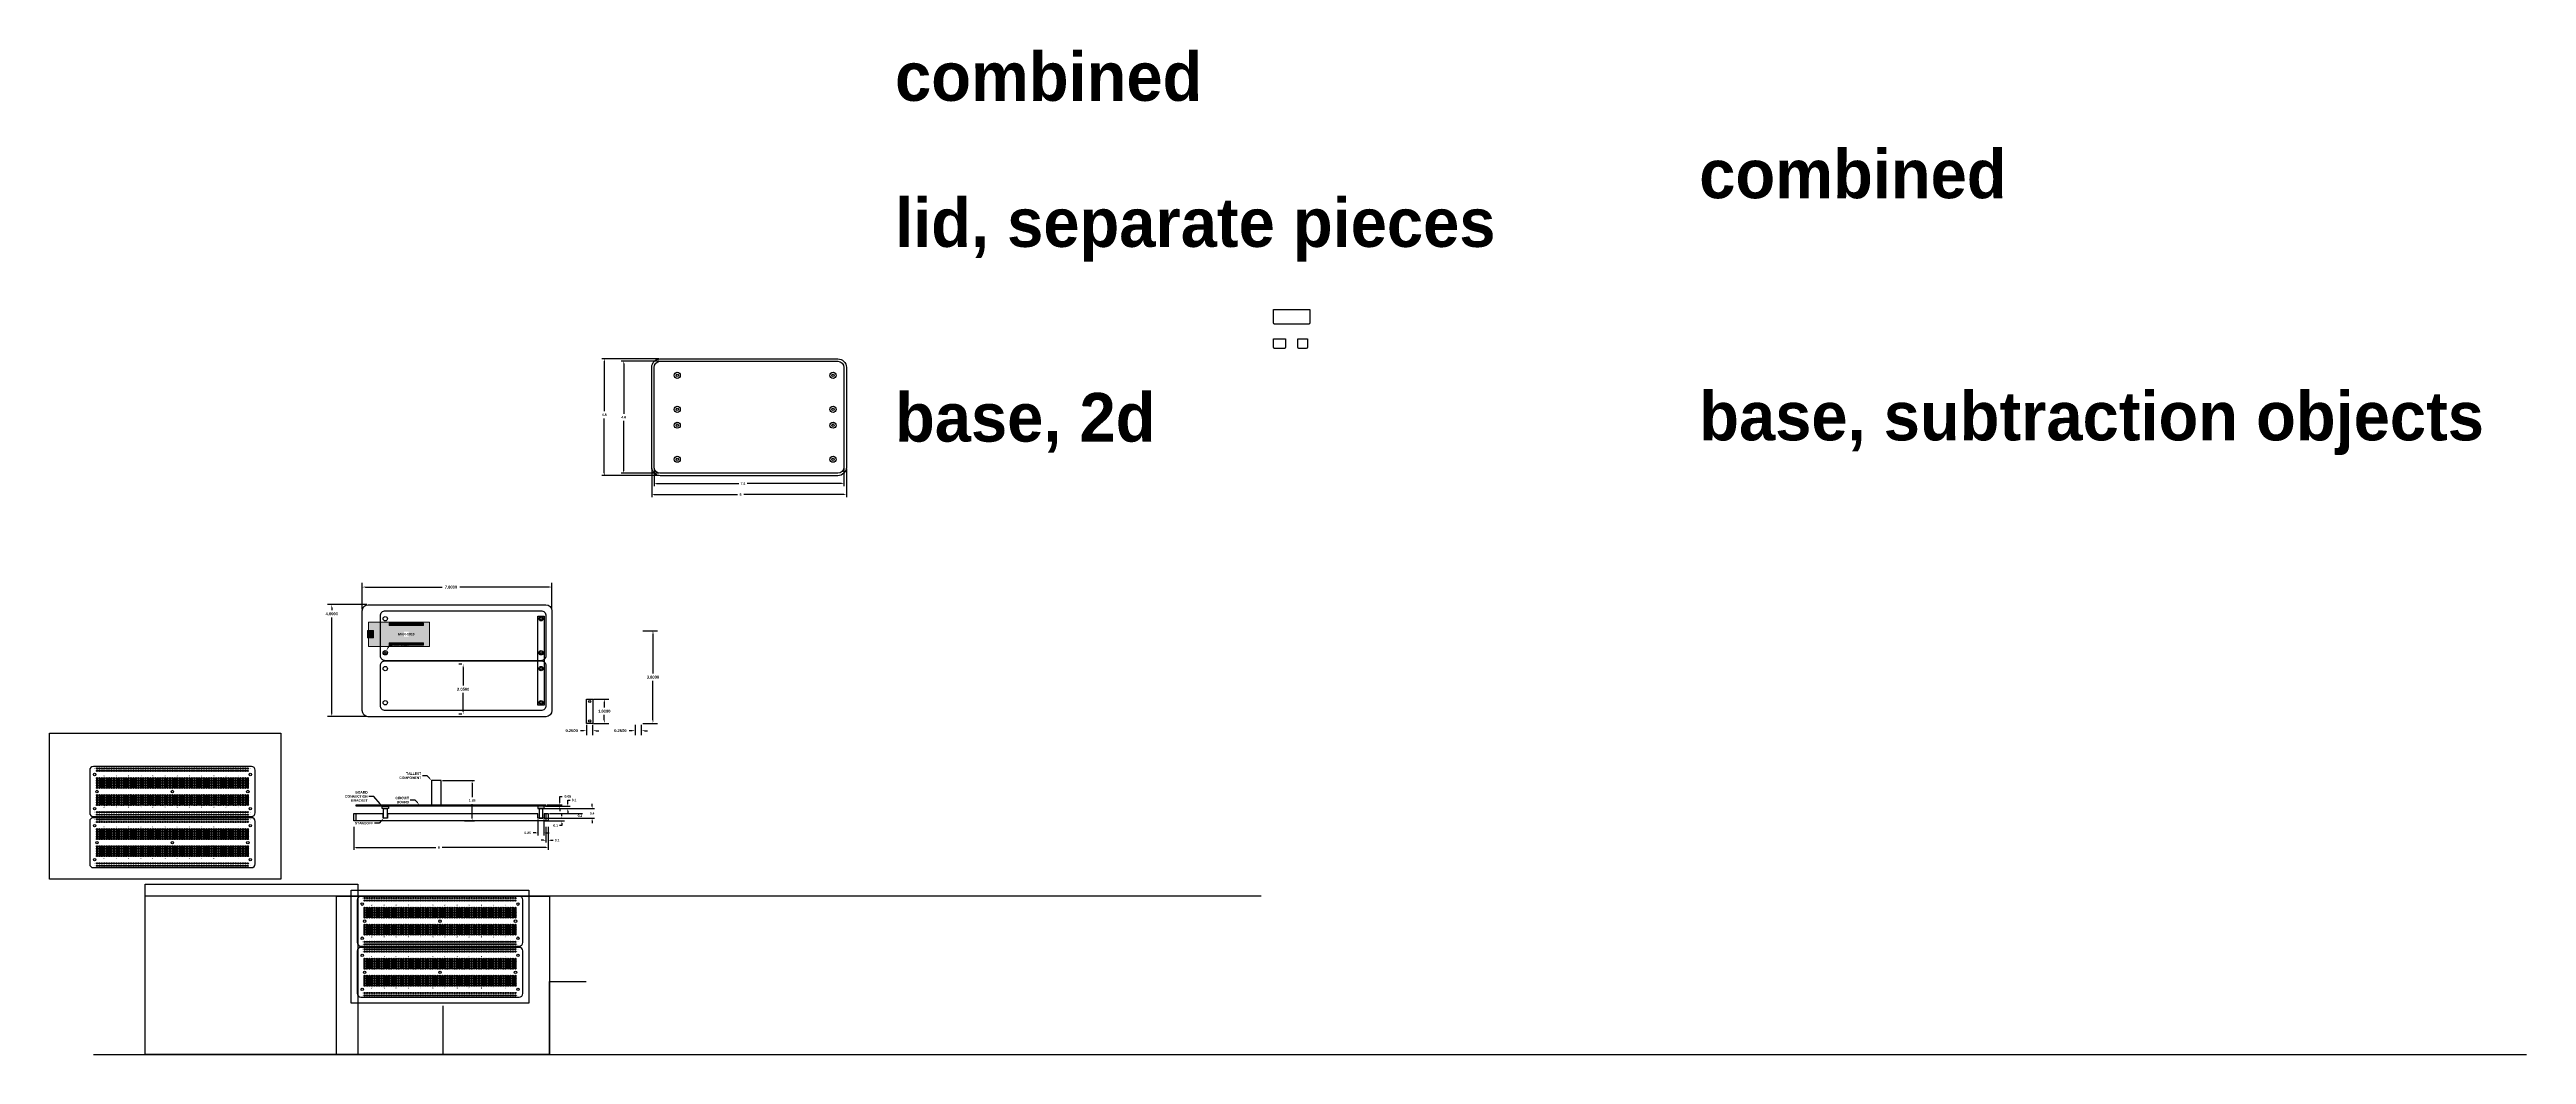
# Model space of a CAD drawing. Header units: inches. Extents: x -2 to 100, y 0 to 41.
import ezdxf
from ezdxf import colors
from ezdxf.entities.mleader import LeaderData, LeaderLine
from ezdxf.enums import TextEntityAlignment as Align
from ezdxf.math import Vec2, Vec3

# ---------------------------------------------------------------- set-up
doc = ezdxf.new("R2010")
doc.units = ezdxf.units.IN
doc.header["$MEASUREMENT"] = 0
for name, color, linetype in [('E-12V', 241, 'Continuous'), ('E-3.3V', 242, 'Continuous'), ('E-ANNO-COMP', 7, 'Continuous'), ('E-BRBD', 253, 'Continuous'), ('E-MOD0', 153, 'Continuous'), ('E-MOD1', 8, 'Continuous'), ('E-SCLK', 92, 'Continuous'), ('E-SDTA', 52, 'Continuous'), ('E-TRML-GNRL', 8, 'Continuous'), ('G-ANNO-DIMS', 1, 'Continuous'), ('G-ANNO-TEXT', 7, 'Continuous'), ('M-ENCL', 171, 'Continuous')]:
    doc.layers.add(name, color=color, linetype=linetype)
doc.layers.add('E-GRND', color=7, linetype='Continuous', true_color=0x404040)
doc.layers.add('E-OUTL', color=7, linetype='Continuous', lineweight=15)
doc.layers.add('G-VPRT', color=7, linetype='Continuous', plot=False)
doc.styles.add('PIN-ANNO', font='cityb___.ttf', dxfattribs={"width": 0.5, "height": 0.05})
doc.styles.add('RJR', font='cityb___.ttf', dxfattribs={"height": 0.1})
doc.styles.add('TEXT 0.12', font='cityb___.ttf', dxfattribs={"height": 0.12})
doc.dimstyles.new('DIMENSION', dxfattribs={"dimtxt": 0.12, "dimasz": 0.125, "dimexe": 0.18, "dimexo": 0.0625, "dimgap": 0.09, "dimtad": 0, "dimtih": 1, "dimtoh": 1, "dimdec": 4, "dimzin": 0, "dimdsep": 46, "dimtxsty": 'TEXT 0.12', "dimcen": 0.09, "dimadec": 0, "dimazin": 0, "dimtfac": 1, "dimtdec": 4, "dimtofl": 0, "dimtmove": 0, "dimatfit": 3, "dimfxl": 1, "dimtolj": 1, "dimtzin": 0, "dimarcsym": 0})
doc.dimstyles.new('flux-dims', dxfattribs={"dimtxt": 0.1, "dimasz": 0.1, "dimexe": 0.1, "dimexo": 0.05, "dimgap": 0.09, "dimtad": 0, "dimtih": 1, "dimtoh": 1, "dimdsep": 46, "dimtxsty": 'RJR', "dimcen": 0.05, "dimadec": 0, "dimazin": 0, "dimtfac": 1, "dimtofl": 0, "dimtmove": 0, "dimatfit": 3, "dimfxl": 1, "dimtolj": 1, "dimtzin": 0, "dimarcsym": 0})

# ---------------------------------------------------------------- blocks, each defined once
blk = doc.blocks.new('breadboard-bus')
h = blk.add_hatch()
h.set_pattern_fill('ANSI31', color=0)
h.set_pattern_definition([(45, (-79, -14.2), (-0.08838835, 0.08838835), [])])
h.paths.add_polyline_path([(0.075, 0.45, 1), (0.025, 0.45, 1)])
h = blk.add_hatch(color=0)
h.dxf.hatch_style = 1
h.paths.add_polyline_path([(0.075, 0.45, 1), (0.025, 0.45, 1)])
h = blk.add_hatch()
h.set_pattern_fill('ANSI31', color=0)
h.set_pattern_definition([(45, (-79, -14.3), (-0.08838835, 0.08838835), [])])
h.paths.add_polyline_path([(0.075, 0.35, 1), (0.025, 0.35, 1)])
h = blk.add_hatch(color=0)
h.dxf.hatch_style = 1
h.paths.add_polyline_path([(0.075, 0.35, 1), (0.025, 0.35, 1)])
h = blk.add_hatch()
h.set_pattern_fill('ANSI31', color=0)
h.set_pattern_definition([(45, (-79, -14.4), (-0.08838835, 0.08838835), [])])
h.paths.add_polyline_path([(0.075, 0.25, 1), (0.025, 0.25, 1)])
h = blk.add_hatch(color=0)
h.dxf.hatch_style = 1
h.paths.add_polyline_path([(0.075, 0.25, 1), (0.025, 0.25, 1)])
h = blk.add_hatch()
h.set_pattern_fill('ANSI31', color=0)
h.set_pattern_definition([(45, (-79, -14.5), (-0.08838835, 0.08838835), [])])
h.paths.add_polyline_path([(0.075, 0.15, 1), (0.025, 0.15, 1)])
h = blk.add_hatch(color=0)
h.dxf.hatch_style = 1
h.paths.add_polyline_path([(0.075, 0.15, 1), (0.025, 0.15, 1)])
h = blk.add_hatch(color=0)
h.dxf.hatch_style = 1
h.paths.add_polyline_path([(0.075, 0.05, 1), (0.025, 0.05, 1)])
h = blk.add_hatch(color=0)
h.dxf.hatch_style = 1
h.paths.add_polyline_path([(0.0375, 0.05), (0.0625, 0.05), (0.0625, 0.45), (0.0375, 0.45)])
at = {"color": 0}
blk.add_lwpolyline([(0.0375, 0.45), (0.0625, 0.45), (0.0625, 0.05), (0.0375, 0.05)], close=True, dxfattribs=at)
for centre in [(0.05, 0.45), (0.05, 0.35), (0.05, 0.25), (0.05, 0.15), (0.05, 0.05)]:
    blk.add_circle(centre, 0.025, dxfattribs=at)
blk = doc.blocks.new('breadboard-pwr-bus')
h = blk.add_hatch()
h.set_pattern_fill('ANSI31', color=0)
h.set_pattern_definition([(45, (-79.1, -14.5), (-0.08838835, 0.08838835), [])])
h.paths.add_polyline_path([(0.075, 0.05, 1), (0.025, 0.05, 1)])
h = blk.add_hatch(color=0)
h.dxf.hatch_style = 1
h.paths.add_polyline_path([(0.075, 0.05, 1), (0.025, 0.05, 1)])
h = blk.add_hatch(color=0)
h.dxf.hatch_style = 1
h.paths.add_polyline_path([(6.25, 0.038), (6.25, 0.062), (0.05, 0.062), (0.05, 0.038)])
h = blk.add_hatch()
h.set_pattern_fill('ANSI31', color=0)
h.set_pattern_definition([(45, (-79.1, -14.4), (-0.08838835, 0.08838835), [])])
h.paths.add_polyline_path([(0.175, 0.05, 1), (0.125, 0.05, 1)])
h = blk.add_hatch(color=0)
h.dxf.hatch_style = 1
h.paths.add_polyline_path([(0.175, 0.05, 1), (0.125, 0.05, 1)])
h = blk.add_hatch()
h.set_pattern_fill('ANSI31', color=0)
h.set_pattern_definition([(45, (-79.1, -14.3), (-0.08838835, 0.08838835), [])])
h.paths.add_polyline_path([(0.275, 0.05, 1), (0.225, 0.05, 1)])
h = blk.add_hatch(color=0)
h.dxf.hatch_style = 1
h.paths.add_polyline_path([(0.275, 0.05, 1), (0.225, 0.05, 1)])
h = blk.add_hatch()
h.set_pattern_fill('ANSI31', color=0)
h.set_pattern_definition([(45, (-79.1, -14.2), (-0.08838835, 0.08838835), [])])
h.paths.add_polyline_path([(0.375, 0.05, 1), (0.325, 0.05, 1)])
h = blk.add_hatch(color=0)
h.dxf.hatch_style = 1
h.paths.add_polyline_path([(0.375, 0.05, 1), (0.325, 0.05, 1)])
h = blk.add_hatch(color=0)
h.dxf.hatch_style = 1
h.paths.add_polyline_path([(0.475, 0.05, 1), (0.425, 0.05, 1)])
h = blk.add_hatch(color=0)
h.dxf.hatch_style = 1
h.paths.add_polyline_path([(0.575, 0.05, 1), (0.525, 0.05, 1)])
h = blk.add_hatch(color=0)
h.dxf.hatch_style = 1
h.paths.add_polyline_path([(0.675, 0.05, 1), (0.625, 0.05, 1)])
h = blk.add_hatch(color=0)
h.dxf.hatch_style = 1
h.paths.add_polyline_path([(0.775, 0.05, 1), (0.725, 0.05, 1)])
h = blk.add_hatch()
h.set_pattern_fill('ANSI31', color=0)
h.set_pattern_definition([(45, (-78.6, -14.2), (-0.08838835, 0.08838835), [])])
h.paths.add_polyline_path([(0.875, 0.05, 1), (0.825, 0.05, 1)])
h = blk.add_hatch(color=0)
h.dxf.hatch_style = 1
h.paths.add_polyline_path([(0.875, 0.05, 1), (0.825, 0.05, 1)])
h = blk.add_hatch(color=0)
h.dxf.hatch_style = 1
h.paths.add_polyline_path([(0.975, 0.05, 1), (0.925, 0.05, 1)])
h = blk.add_hatch(color=0)
h.dxf.hatch_style = 1
h.paths.add_polyline_path([(1.075, 0.05, 1), (1.025, 0.05, 1)])
h = blk.add_hatch(color=0)
h.dxf.hatch_style = 1
h.paths.add_polyline_path([(1.175, 0.05, 1), (1.125, 0.05, 1)])
h = blk.add_hatch(color=0)
h.dxf.hatch_style = 1
h.paths.add_polyline_path([(1.275, 0.05, 1), (1.225, 0.05, 1)])
h = blk.add_hatch()
h.set_pattern_fill('ANSI31', color=0)
h.set_pattern_definition([(45, (-78.1, -14.2), (-0.08838835, 0.08838835), [])])
h.paths.add_polyline_path([(1.375, 0.05, 1), (1.325, 0.05, 1)])
h = blk.add_hatch(color=0)
h.dxf.hatch_style = 1
h.paths.add_polyline_path([(1.375, 0.05, 1), (1.325, 0.05, 1)])
h = blk.add_hatch(color=0)
h.dxf.hatch_style = 1
h.paths.add_polyline_path([(1.475, 0.05, 1), (1.425, 0.05, 1)])
h = blk.add_hatch(color=0)
h.dxf.hatch_style = 1
h.paths.add_polyline_path([(1.575, 0.05, 1), (1.525, 0.05, 1)])
h = blk.add_hatch(color=0)
h.dxf.hatch_style = 1
h.paths.add_polyline_path([(1.675, 0.05, 1), (1.625, 0.05, 1)])
h = blk.add_hatch(color=0)
h.dxf.hatch_style = 1
h.paths.add_polyline_path([(1.775, 0.05, 1), (1.725, 0.05, 1)])
h = blk.add_hatch()
h.set_pattern_fill('ANSI31', color=0)
h.set_pattern_definition([(45, (-77.6, -14.2), (-0.08838835, 0.08838835), [])])
h.paths.add_polyline_path([(1.875, 0.05, 1), (1.825, 0.05, 1)])
h = blk.add_hatch(color=0)
h.dxf.hatch_style = 1
h.paths.add_polyline_path([(1.875, 0.05, 1), (1.825, 0.05, 1)])
h = blk.add_hatch(color=0)
h.dxf.hatch_style = 1
h.paths.add_polyline_path([(1.975, 0.05, 1), (1.925, 0.05, 1)])
h = blk.add_hatch(color=0)
h.dxf.hatch_style = 1
h.paths.add_polyline_path([(2.075, 0.05, 1), (2.025, 0.05, 1)])
h = blk.add_hatch(color=0)
h.dxf.hatch_style = 1
h.paths.add_polyline_path([(2.175, 0.05, 1), (2.125, 0.05, 1)])
h = blk.add_hatch(color=0)
h.dxf.hatch_style = 1
h.paths.add_polyline_path([(2.275, 0.05, 1), (2.225, 0.05, 1)])
h = blk.add_hatch()
h.set_pattern_fill('ANSI31', color=0)
h.set_pattern_definition([(45, (-77.1, -14.2), (-0.08838835, 0.08838835), [])])
h.paths.add_polyline_path([(2.375, 0.05, 1), (2.325, 0.05, 1)])
h = blk.add_hatch(color=0)
h.dxf.hatch_style = 1
h.paths.add_polyline_path([(2.375, 0.05, 1), (2.325, 0.05, 1)])
h = blk.add_hatch(color=0)
h.dxf.hatch_style = 1
h.paths.add_polyline_path([(2.475, 0.05, 1), (2.425, 0.05, 1)])
h = blk.add_hatch(color=0)
h.dxf.hatch_style = 1
h.paths.add_polyline_path([(2.575, 0.05, 1), (2.525, 0.05, 1)])
h = blk.add_hatch(color=0)
h.dxf.hatch_style = 1
h.paths.add_polyline_path([(2.675, 0.05, 1), (2.625, 0.05, 1)])
h = blk.add_hatch(color=0)
h.dxf.hatch_style = 1
h.paths.add_polyline_path([(2.775, 0.05, 1), (2.725, 0.05, 1)])
h = blk.add_hatch()
h.set_pattern_fill('ANSI31', color=0)
h.set_pattern_definition([(45, (-76.6, -14.2), (-0.08838835, 0.08838835), [])])
h.paths.add_polyline_path([(2.875, 0.05, 1), (2.825, 0.05, 1)])
h = blk.add_hatch(color=0)
h.dxf.hatch_style = 1
h.paths.add_polyline_path([(2.875, 0.05, 1), (2.825, 0.05, 1)])
h = blk.add_hatch(color=0)
h.dxf.hatch_style = 1
h.paths.add_polyline_path([(2.975, 0.05, 1), (2.925, 0.05, 1)])
h = blk.add_hatch(color=0)
h.dxf.hatch_style = 1
h.paths.add_polyline_path([(3.075, 0.05, 1), (3.025, 0.05, 1)])
h = blk.add_hatch(color=0)
h.dxf.hatch_style = 1
h.paths.add_polyline_path([(3.175, 0.05, 1), (3.125, 0.05, 1)])
h = blk.add_hatch(color=0)
h.dxf.hatch_style = 1
h.paths.add_polyline_path([(3.275, 0.05, 1), (3.225, 0.05, 1)])
h = blk.add_hatch()
h.set_pattern_fill('ANSI31', color=0)
h.set_pattern_definition([(45, (-76.1, -14.2), (-0.08838835, 0.08838835), [])])
h.paths.add_polyline_path([(3.375, 0.05, 1), (3.325, 0.05, 1)])
h = blk.add_hatch(color=0)
h.dxf.hatch_style = 1
h.paths.add_polyline_path([(3.375, 0.05, 1), (3.325, 0.05, 1)])
h = blk.add_hatch(color=0)
h.dxf.hatch_style = 1
h.paths.add_polyline_path([(3.475, 0.05, 1), (3.425, 0.05, 1)])
h = blk.add_hatch(color=0)
h.dxf.hatch_style = 1
h.paths.add_polyline_path([(3.575, 0.05, 1), (3.525, 0.05, 1)])
h = blk.add_hatch(color=0)
h.dxf.hatch_style = 1
h.paths.add_polyline_path([(3.675, 0.05, 1), (3.625, 0.05, 1)])
h = blk.add_hatch(color=0)
h.dxf.hatch_style = 1
h.paths.add_polyline_path([(3.775, 0.05, 1), (3.725, 0.05, 1)])
h = blk.add_hatch()
h.set_pattern_fill('ANSI31', color=0)
h.set_pattern_definition([(45, (-75.6, -14.2), (-0.08838835, 0.08838835), [])])
h.paths.add_polyline_path([(3.875, 0.05, 1), (3.825, 0.05, 1)])
h = blk.add_hatch(color=0)
h.dxf.hatch_style = 1
h.paths.add_polyline_path([(3.875, 0.05, 1), (3.825, 0.05, 1)])
h = blk.add_hatch(color=0)
h.dxf.hatch_style = 1
h.paths.add_polyline_path([(3.975, 0.05, 1), (3.925, 0.05, 1)])
h = blk.add_hatch(color=0)
h.dxf.hatch_style = 1
h.paths.add_polyline_path([(4.075, 0.05, 1), (4.025, 0.05, 1)])
h = blk.add_hatch(color=0)
h.dxf.hatch_style = 1
h.paths.add_polyline_path([(4.175, 0.05, 1), (4.125, 0.05, 1)])
h = blk.add_hatch(color=0)
h.dxf.hatch_style = 1
h.paths.add_polyline_path([(4.275, 0.05, 1), (4.225, 0.05, 1)])
h = blk.add_hatch()
h.set_pattern_fill('ANSI31', color=0)
h.set_pattern_definition([(45, (-75.1, -14.2), (-0.08838835, 0.08838835), [])])
h.paths.add_polyline_path([(4.375, 0.05, 1), (4.325, 0.05, 1)])
h = blk.add_hatch(color=0)
h.dxf.hatch_style = 1
h.paths.add_polyline_path([(4.375, 0.05, 1), (4.325, 0.05, 1)])
h = blk.add_hatch(color=0)
h.dxf.hatch_style = 1
h.paths.add_polyline_path([(4.475, 0.05, 1), (4.425, 0.05, 1)])
h = blk.add_hatch(color=0)
h.dxf.hatch_style = 1
h.paths.add_polyline_path([(4.575, 0.05, 1), (4.525, 0.05, 1)])
h = blk.add_hatch(color=0)
h.dxf.hatch_style = 1
h.paths.add_polyline_path([(4.675, 0.05, 1), (4.625, 0.05, 1)])
h = blk.add_hatch(color=0)
h.dxf.hatch_style = 1
h.paths.add_polyline_path([(4.775, 0.05, 1), (4.725, 0.05, 1)])
h = blk.add_hatch()
h.set_pattern_fill('ANSI31', color=0)
h.set_pattern_definition([(45, (-74.6, -14.2), (-0.08838835, 0.08838835), [])])
h.paths.add_polyline_path([(4.875, 0.05, 1), (4.825, 0.05, 1)])
h = blk.add_hatch(color=0)
h.dxf.hatch_style = 1
h.paths.add_polyline_path([(4.875, 0.05, 1), (4.825, 0.05, 1)])
h = blk.add_hatch(color=0)
h.dxf.hatch_style = 1
h.paths.add_polyline_path([(4.975, 0.05, 1), (4.925, 0.05, 1)])
h = blk.add_hatch(color=0)
h.dxf.hatch_style = 1
h.paths.add_polyline_path([(5.075, 0.05, 1), (5.025, 0.05, 1)])
h = blk.add_hatch(color=0)
h.dxf.hatch_style = 1
h.paths.add_polyline_path([(5.175, 0.05, 1), (5.125, 0.05, 1)])
h = blk.add_hatch(color=0)
h.dxf.hatch_style = 1
h.paths.add_polyline_path([(5.275, 0.05, 1), (5.225, 0.05, 1)])
h = blk.add_hatch()
h.set_pattern_fill('ANSI31', color=0)
h.set_pattern_definition([(45, (-74.1, -14.2), (-0.08838835, 0.08838835), [])])
h.paths.add_polyline_path([(5.375, 0.05, 1), (5.325, 0.05, 1)])
h = blk.add_hatch(color=0)
h.dxf.hatch_style = 1
h.paths.add_polyline_path([(5.375, 0.05, 1), (5.325, 0.05, 1)])
h = blk.add_hatch(color=0)
h.dxf.hatch_style = 1
h.paths.add_polyline_path([(5.475, 0.05, 1), (5.425, 0.05, 1)])
h = blk.add_hatch(color=0)
h.dxf.hatch_style = 1
h.paths.add_polyline_path([(5.575, 0.05, 1), (5.525, 0.05, 1)])
h = blk.add_hatch(color=0)
h.dxf.hatch_style = 1
h.paths.add_polyline_path([(5.675, 0.05, 1), (5.625, 0.05, 1)])
h = blk.add_hatch(color=0)
h.dxf.hatch_style = 1
h.paths.add_polyline_path([(5.775, 0.05, 1), (5.725, 0.05, 1)])
h = blk.add_hatch()
h.set_pattern_fill('ANSI31', color=0)
h.set_pattern_definition([(45, (-73.6, -14.2), (-0.08838835, 0.08838835), [])])
h.paths.add_polyline_path([(5.875, 0.05, 1), (5.825, 0.05, 1)])
h = blk.add_hatch(color=0)
h.dxf.hatch_style = 1
h.paths.add_polyline_path([(5.875, 0.05, 1), (5.825, 0.05, 1)])
h = blk.add_hatch(color=0)
h.dxf.hatch_style = 1
h.paths.add_polyline_path([(5.975, 0.05, 1), (5.925, 0.05, 1)])
h = blk.add_hatch(color=0)
h.dxf.hatch_style = 1
h.paths.add_polyline_path([(6.075, 0.05, 1), (6.025, 0.05, 1)])
h = blk.add_hatch(color=0)
h.dxf.hatch_style = 1
h.paths.add_polyline_path([(6.175, 0.05, 1), (6.125, 0.05, 1)])
h = blk.add_hatch(color=0)
h.dxf.hatch_style = 1
h.paths.add_polyline_path([(6.275, 0.05, 1), (6.225, 0.05, 1)])
at = {"color": 0}
blk.add_lwpolyline([(6.25, 0.062), (6.25, 0.038), (0.05, 0.038), (0.05, 0.062)], close=True, dxfattribs=at)
for centre in [(0.05, 0.05), (0.15, 0.05), (0.25, 0.05), (0.35, 0.05), (0.45, 0.05), (0.55, 0.05), (0.65, 0.05), (0.75, 0.05), (0.85, 0.05), (0.95, 0.05), (1.05, 0.05), (1.15, 0.05), (1.25, 0.05), (1.35, 0.05), (1.45, 0.05), (1.55, 0.05), (1.65, 0.05), (1.75, 0.05), (1.85, 0.05), (1.95, 0.05), (2.05, 0.05), (2.15, 0.05), (2.25, 0.05), (2.35, 0.05), (2.45, 0.05), (2.55, 0.05), (2.65, 0.05), (2.75, 0.05), (2.85, 0.05), (2.95, 0.05), (3.05, 0.05), (3.15, 0.05), (3.25, 0.05), (3.35, 0.05), (3.45, 0.05), (3.55, 0.05), (3.65, 0.05), (3.75, 0.05), (3.85, 0.05), (3.95, 0.05), (4.05, 0.05), (4.15, 0.05), (4.25, 0.05), (4.35, 0.05), (4.45, 0.05), (4.55, 0.05), (4.65, 0.05), (4.75, 0.05), (4.85, 0.05), (4.95, 0.05), (5.05, 0.05), (5.15, 0.05), (5.25, 0.05), (5.35, 0.05), (5.45, 0.05), (5.55, 0.05), (5.65, 0.05), (5.75, 0.05), (5.85, 0.05), (5.95, 0.05), (6.05, 0.05), (6.15, 0.05), (6.25, 0.05)]:
    blk.add_circle(centre, 0.025, dxfattribs=at)
blk = doc.blocks.new('breadboard-full-thru-hole-electrocookie')
at = {"color": 0}
blk.add_lwpolyline([(-3.25, -0.025), (3.25, -0.025, 0.4142136), (3.4, 0.125), (3.4, 1.875, 0.4142136), (3.25, 2.025), (-3.25, 2.025, 0.4142136), (-3.4, 1.875), (-3.4, 0.125, 0.4142136)], format="xyb", close=True, dxfattribs=at)
for centre in [(-3.2, 1.7), (-3.1, 1), (0, 1), (3.1, 1), (3.2, 1.7), (-3.2, 0.3), (3.2, 0.3)]:
    blk.add_circle(centre, 0.05, dxfattribs=at)
for name, p in [('breadboard-pwr-bus', (-3.15, 1.9)), ('breadboard-pwr-bus', (-3.15, 1.8)), ('breadboard-bus', (-3.15, 1.1)), ('breadboard-bus', (-3.05, 1.1)), ('breadboard-bus', (-2.95, 1.1)), ('breadboard-bus', (-2.85, 1.1)), ('breadboard-bus', (-2.75, 1.1)), ('breadboard-bus', (-2.65, 1.1)), ('breadboard-bus', (-2.55, 1.1)), ('breadboard-bus', (-2.45, 1.1)), ('breadboard-bus', (-2.35, 1.1)), ('breadboard-bus', (-2.25, 1.1)), ('breadboard-bus', (-2.15, 1.1)), ('breadboard-bus', (-2.05, 1.1)), ('breadboard-bus', (-1.95, 1.1)), ('breadboard-bus', (-1.85, 1.1)), ('breadboard-bus', (-1.75, 1.1)), ('breadboard-bus', (-1.65, 1.1)), ('breadboard-bus', (-1.55, 1.1)), ('breadboard-bus', (-1.45, 1.1)), ('breadboard-bus', (-1.35, 1.1)), ('breadboard-bus', (-1.25, 1.1)), ('breadboard-bus', (-1.15, 1.1)), ('breadboard-bus', (-1.05, 1.1)), ('breadboard-bus', (-0.95, 1.1)), ('breadboard-bus', (-0.85, 1.1)), ('breadboard-bus', (-0.75, 1.1)), ('breadboard-bus', (-0.65, 1.1)), ('breadboard-bus', (-0.55, 1.1)), ('breadboard-bus', (-0.45, 1.1)), ('breadboard-bus', (-0.35, 1.1)), ('breadboard-bus', (-0.25, 1.1)), ('breadboard-bus', (-0.15, 1.1)), ('breadboard-bus', (-0.05, 1.1)), ('breadboard-bus', (0.05, 1.1)), ('breadboard-bus', (0.15, 1.1)), ('breadboard-bus', (0.25, 1.1)), ('breadboard-bus', (0.35, 1.1)), ('breadboard-bus', (0.45, 1.1)), ('breadboard-bus', (0.55, 1.1)), ('breadboard-bus', (0.65, 1.1)), ('breadboard-bus', (0.75, 1.1)), ('breadboard-bus', (0.85, 1.1)), ('breadboard-bus', (0.95, 1.1)), ('breadboard-bus', (1.05, 1.1)), ('breadboard-bus', (1.15, 1.1)), ('breadboard-bus', (1.25, 1.1)), ('breadboard-bus', (1.35, 1.1)), ('breadboard-bus', (1.45, 1.1)), ('breadboard-bus', (1.55, 1.1)), ('breadboard-bus', (1.65, 1.1)), ('breadboard-bus', (1.75, 1.1)), ('breadboard-bus', (1.85, 1.1)), ('breadboard-bus', (1.95, 1.1)), ('breadboard-bus', (2.05, 1.1)), ('breadboard-bus', (2.15, 1.1)), ('breadboard-bus', (2.25, 1.1)), ('breadboard-bus', (2.35, 1.1)), ('breadboard-bus', (2.45, 1.1)), ('breadboard-bus', (2.55, 1.1)), ('breadboard-bus', (2.65, 1.1)), ('breadboard-bus', (2.75, 1.1)), ('breadboard-bus', (2.85, 1.1)), ('breadboard-bus', (2.95, 1.1)), ('breadboard-bus', (3.05, 1.1)), ('breadboard-bus', (-3.15, 0.4)), ('breadboard-pwr-bus', (-3.15, 0.1)), ('breadboard-pwr-bus', (-3.15, 0)), ('breadboard-bus', (-3.05, 0.4)), ('breadboard-bus', (-2.95, 0.4)), ('breadboard-bus', (-2.85, 0.4)), ('breadboard-bus', (-2.75, 0.4)), ('breadboard-bus', (-2.65, 0.4)), ('breadboard-bus', (-2.55, 0.4)), ('breadboard-bus', (-2.45, 0.4)), ('breadboard-bus', (-2.35, 0.4)), ('breadboard-bus', (-2.25, 0.4)), ('breadboard-bus', (-2.15, 0.4)), ('breadboard-bus', (-2.05, 0.4)), ('breadboard-bus', (-1.95, 0.4)), ('breadboard-bus', (-1.85, 0.4)), ('breadboard-bus', (-1.75, 0.4)), ('breadboard-bus', (-1.65, 0.4)), ('breadboard-bus', (-1.55, 0.4)), ('breadboard-bus', (-1.45, 0.4)), ('breadboard-bus', (-1.35, 0.4)), ('breadboard-bus', (-1.25, 0.4)), ('breadboard-bus', (-1.15, 0.4)), ('breadboard-bus', (-1.05, 0.4)), ('breadboard-bus', (-0.95, 0.4)), ('breadboard-bus', (-0.85, 0.4)), ('breadboard-bus', (-0.75, 0.4)), ('breadboard-bus', (-0.65, 0.4)), ('breadboard-bus', (-0.55, 0.4)), ('breadboard-bus', (-0.45, 0.4)), ('breadboard-bus', (-0.35, 0.4)), ('breadboard-bus', (-0.25, 0.4)), ('breadboard-bus', (-0.15, 0.4)), ('breadboard-bus', (-0.05, 0.4)), ('breadboard-bus', (0.05, 0.4)), ('breadboard-bus', (0.15, 0.4)), ('breadboard-bus', (0.25, 0.4)), ('breadboard-bus', (0.35, 0.4)), ('breadboard-bus', (0.45, 0.4)), ('breadboard-bus', (0.55, 0.4)), ('breadboard-bus', (0.65, 0.4)), ('breadboard-bus', (0.75, 0.4)), ('breadboard-bus', (0.85, 0.4)), ('breadboard-bus', (0.95, 0.4)), ('breadboard-bus', (1.05, 0.4)), ('breadboard-bus', (1.15, 0.4)), ('breadboard-bus', (1.25, 0.4)), ('breadboard-bus', (1.35, 0.4)), ('breadboard-bus', (1.45, 0.4)), ('breadboard-bus', (1.55, 0.4)), ('breadboard-bus', (1.65, 0.4)), ('breadboard-bus', (1.75, 0.4)), ('breadboard-bus', (1.85, 0.4)), ('breadboard-bus', (1.95, 0.4)), ('breadboard-bus', (2.05, 0.4)), ('breadboard-bus', (2.15, 0.4)), ('breadboard-bus', (2.25, 0.4)), ('breadboard-bus', (2.35, 0.4)), ('breadboard-bus', (2.45, 0.4)), ('breadboard-bus', (2.55, 0.4)), ('breadboard-bus', (2.65, 0.4)), ('breadboard-bus', (2.75, 0.4)), ('breadboard-bus', (2.85, 0.4)), ('breadboard-bus', (2.95, 0.4)), ('breadboard-bus', (3.05, 0.4))]:
    blk.add_blockref(name, p, dxfattribs=at)
at = {"color": 0, "style": 'PIN-ANNO', "width": 0.5}
for s, p in [('+', (-3.2, 1.95)), ('-', (-3.2, 1.85)), ('60', (-2.8, 1.65)), ('55', (-2.3, 1.65)), ('50', (-1.8, 1.65)), ('45', (-1.3, 1.65)), ('40', (-0.8, 1.65)), ('35', (-0.3, 1.65)), ('30', (0.2, 1.65)), ('25', (0.7, 1.65)), ('20', (1.2, 1.65)), ('15', (1.7, 1.65)), ('10', (2.2, 1.65)), ('5', (2.7, 1.65)), ('+', (3.2, 1.95)), ('-', (3.2, 1.85)), ('+', (-3.2, 0.15)), ('-', (-3.2, 0.05)), ('60', (-2.8, 0.35)), ('55', (-2.3, 0.35)), ('50', (-1.8, 0.35)), ('45', (-1.3, 0.35)), ('40', (-0.8, 0.35)), ('35', (-0.3, 0.35)), ('30', (0.2, 0.35)), ('25', (0.7, 0.35)), ('20', (1.2, 0.35)), ('15', (1.7, 0.35)), ('10', (2.2, 0.35)), ('5', (2.7, 0.35)), ('+', (3.2, 0.15)), ('-', (3.2, 0.05))]:
    blk.add_text(s, height=0.05, dxfattribs=at).set_placement(p, align=Align.MIDDLE_CENTER)
blk = doc.blocks.new('*D8')
at = {"layer": 'Defpoints', "color": 0, "transparency": 16777216}
for p in [(18.85, 19.2), (11.05, 18.23), (18.85, 18.23)]:
    blk.add_point(p, dxfattribs=at)
at = {"layer": 'G-ANNO-DIMS', "color": 0, "lineweight": -2, "transparency": 16777216}
for p, q in [((11.05, 18.29), (11.05, 19.38)), ((18.85, 18.29), (18.85, 19.38)), ((11.18, 19.2), (14.34, 19.2)), ((18.73, 19.2), (15.06, 19.2))]:
    blk.add_line(p, q, dxfattribs=at)
at = {"layer": 'G-ANNO-DIMS', "color": 0, "transparency": 16777216}
for points in [[(11.18, 19.22), (11.18, 19.18), (11.05, 19.2)], [(18.73, 19.22), (18.73, 19.18), (18.85, 19.2)]]:
    blk.add_solid(points, dxfattribs=at)
at = {"layer": 'G-ANNO-DIMS', "color": 0, "transparency": 16777216, "insert": (14.7, 19.2), "char_height": 0.12, "attachment_point": 5, "style": 'TEXT 0.12'}
blk.add_mtext('\\A1;7.8000', dxfattribs=at)
blk = doc.blocks.new('*D9')
at = {"layer": 'Defpoints', "color": 0, "transparency": 16777216}
for p in [(11.3, 18.48), (9.8, 13.88), (11.3, 13.88)]:
    blk.add_point(p, dxfattribs=at)
at = {"layer": 'G-ANNO-DIMS', "color": 0, "lineweight": -2, "transparency": 16777216}
for p, q in [((11.24, 18.48), (9.62, 18.48)), ((9.8, 18.35), (9.8, 18.25)), ((9.8, 14), (9.8, 17.95)), ((11.24, 13.88), (9.62, 13.88))]:
    blk.add_line(p, q, dxfattribs=at)
at = {"layer": 'G-ANNO-DIMS', "color": 0, "transparency": 16777216}
for points in [[(9.78, 18.35), (9.82, 18.35), (9.8, 18.48)], [(9.78, 14), (9.82, 14), (9.8, 13.88)]]:
    blk.add_solid(points, dxfattribs=at)
at = {"layer": 'G-ANNO-DIMS', "color": 0, "transparency": 16777216, "insert": (9.8, 18.1), "char_height": 0.12, "attachment_point": 5, "style": 'TEXT 0.12'}
blk.add_mtext('\\A1;4.6000', dxfattribs=at)
blk = doc.blocks.new('*D10')
at = {"layer": 'Defpoints', "color": 0, "transparency": 16777216}
for p in [(15.2, 16.03), (15.2, 13.98), (15.2, 13.98)]:
    blk.add_point(p, dxfattribs=at)
at = {"layer": 'G-ANNO-DIMS', "color": 0, "lineweight": -2, "transparency": 16777216}
for p, q in [((15.14, 16.03), (15.02, 16.03)), ((15.2, 15.9), (15.2, 15.15)), ((15.2, 14.1), (15.2, 14.85)), ((15.14, 13.98), (15.02, 13.98))]:
    blk.add_line(p, q, dxfattribs=at)
at = {"layer": 'G-ANNO-DIMS', "color": 0, "transparency": 16777216}
for points in [[(15.18, 15.9), (15.22, 15.9), (15.2, 16.03)], [(15.18, 14.1), (15.22, 14.1), (15.2, 13.98)]]:
    blk.add_solid(points, dxfattribs=at)
at = {"layer": 'G-ANNO-DIMS', "color": 0, "transparency": 16777216, "insert": (15.2, 15), "char_height": 0.12, "attachment_point": 5, "style": 'TEXT 0.12'}
blk.add_mtext('\\A1;2.0500', dxfattribs=at)
blk = doc.blocks.new('breadboard-full-electrocookie-outline')
at = {"color": 0}
blk.add_lwpolyline([(0, 1.725), (6.4, 1.725, -0.4142136), (6.6, 1.525), (6.6, -0.125, -0.4142136), (6.4, -0.325), (0, -0.325, -0.4142136), (-0.2, -0.125), (-0.2, 1.525, -0.4142136)], format="xyb", close=True, dxfattribs=at)
for centre in [(0, 1.4), (6.4, 1.4), (0, 0), (6.4, 0)]:
    blk.add_circle(centre, 0.09, dxfattribs=at)
blk = doc.blocks.new('*D11')
at = {"layer": 'Defpoints', "color": 0, "transparency": 16777216}
for p in [(11.96, 16.42), (12.04, 16.58)]:
    blk.add_point(p, dxfattribs=at)
at = {"layer": 'G-ANNO-DIMS', "color": 0, "lineweight": -2, "transparency": 16777216}
for p, q in [((11.91, 16.5), (12.09, 16.5)), ((12, 16.41), (12, 16.59)), ((12.16, 16.8), (12.1, 16.69)), ((12.28, 16.8), (12.16, 16.8))]:
    blk.add_line(p, q, dxfattribs=at)
at = {"layer": 'G-ANNO-DIMS', "color": 0, "transparency": 16777216}
blk.add_solid([(12.08, 16.7), (12.12, 16.68), (12.04, 16.58)], dxfattribs=at)
at = {"layer": 'G-ANNO-DIMS', "color": 0, "transparency": 16777216, "insert": (12.67, 16.8), "char_height": 0.12, "attachment_point": 5, "style": 'TEXT 0.12'}
blk.add_mtext('\\A1;∅0.1800', dxfattribs=at)
blk = doc.blocks.new('*D12')
at = {"layer": 'Defpoints', "color": 0, "transparency": 16777216}
for p in [(20.5, 14.6), (20.5, 13.6), (21, 13.6)]:
    blk.add_point(p, dxfattribs=at)
at = {"layer": 'G-ANNO-DIMS', "color": 0, "lineweight": -2, "transparency": 16777216}
for p, q in [((20.56, 14.6), (21.18, 14.6)), ((21, 14.48), (21, 14.25)), ((20.56, 13.6), (21.18, 13.6)), ((21, 13.73), (21, 13.95))]:
    blk.add_line(p, q, dxfattribs=at)
at = {"layer": 'G-ANNO-DIMS', "color": 0, "transparency": 16777216}
for points in [[(20.98, 14.48), (21.02, 14.48), (21, 14.6)], [(20.98, 13.73), (21.02, 13.73), (21, 13.6)]]:
    blk.add_solid(points, dxfattribs=at)
at = {"layer": 'G-ANNO-DIMS', "color": 0, "transparency": 16777216, "insert": (21, 14.1), "char_height": 0.12, "attachment_point": 5, "style": 'TEXT 0.12'}
blk.add_mtext('\\A1;1.0000', dxfattribs=at)
blk = doc.blocks.new('*D13')
at = {"layer": 'Defpoints', "color": 0, "transparency": 16777216}
for p in [(20.27, 13.6), (20.27, 13.3), (20.52, 13.6)]:
    blk.add_point(p, dxfattribs=at)
at = {"layer": 'G-ANNO-DIMS', "color": 0, "lineweight": -2, "transparency": 16777216}
for p, q in [((20.15, 13.3), (20.02, 13.3)), ((20.27, 13.54), (20.27, 13.12)), ((20.52, 13.54), (20.52, 13.12)), ((20.65, 13.3), (20.77, 13.3))]:
    blk.add_line(p, q, dxfattribs=at)
at = {"layer": 'G-ANNO-DIMS', "color": 0, "transparency": 16777216}
for points in [[(20.15, 13.32), (20.15, 13.28), (20.27, 13.3)], [(20.65, 13.32), (20.65, 13.28), (20.52, 13.3)]]:
    blk.add_solid(points, dxfattribs=at)
at = {"layer": 'G-ANNO-DIMS', "color": 0, "transparency": 16777216, "insert": (19.66, 13.3), "char_height": 0.12, "attachment_point": 5, "style": 'TEXT 0.12'}
blk.add_mtext('\\A1;0.2500', dxfattribs=at)
blk = doc.blocks.new('circuit-board-bracket-connector')
at = {"color": 0}
blk.add_lwpolyline([(-0.125, 0.9), (0.125, 0.9), (0.125, -0.1), (-0.125, -0.1)], close=True, dxfattribs=at)
for centre in [(0, 0.8), (0, 0)]:
    blk.add_circle(centre, 0.045, dxfattribs=at)
blk = doc.blocks.new('*D14')
at = {"layer": 'Defpoints', "color": 0, "transparency": 16777216}
for p in [(22.53, 17.4), (22.53, 13.6), (23, 13.6)]:
    blk.add_point(p, dxfattribs=at)
at = {"layer": 'G-ANNO-DIMS', "color": 0, "lineweight": -2, "transparency": 16777216}
for p, q in [((22.59, 17.4), (23.18, 17.4)), ((23, 17.28), (23, 15.65)), ((23, 13.73), (23, 15.35)), ((22.59, 13.6), (23.18, 13.6))]:
    blk.add_line(p, q, dxfattribs=at)
at = {"layer": 'G-ANNO-DIMS', "color": 0, "transparency": 16777216}
for points in [[(22.98, 17.28), (23.02, 17.28), (23, 17.4)], [(22.98, 13.73), (23.02, 13.73), (23, 13.6)]]:
    blk.add_solid(points, dxfattribs=at)
at = {"layer": 'G-ANNO-DIMS', "color": 0, "transparency": 16777216, "insert": (23, 15.5), "char_height": 0.12, "attachment_point": 5, "style": 'TEXT 0.12'}
blk.add_mtext('\\A1;3.8000', dxfattribs=at)
blk = doc.blocks.new('*D15')
at = {"layer": 'Defpoints', "color": 0, "transparency": 16777216}
for p in [(22.27, 13.6), (22.27, 13.3), (22.52, 13.6)]:
    blk.add_point(p, dxfattribs=at)
at = {"layer": 'G-ANNO-DIMS', "color": 0, "lineweight": -2, "transparency": 16777216}
for p, q in [((22.15, 13.3), (22.02, 13.3)), ((22.27, 13.54), (22.27, 13.12)), ((22.52, 13.54), (22.52, 13.12)), ((22.65, 13.3), (22.77, 13.3))]:
    blk.add_line(p, q, dxfattribs=at)
at = {"layer": 'G-ANNO-DIMS', "color": 0, "transparency": 16777216}
for points in [[(22.15, 13.32), (22.15, 13.28), (22.27, 13.3)], [(22.65, 13.32), (22.65, 13.28), (22.52, 13.3)]]:
    blk.add_solid(points, dxfattribs=at)
at = {"layer": 'G-ANNO-DIMS', "color": 0, "transparency": 16777216, "insert": (21.66, 13.3), "char_height": 0.12, "attachment_point": 5, "style": 'TEXT 0.12'}
blk.add_mtext('\\A1;0.2500', dxfattribs=at)
blk = doc.blocks.new('circuit-board-bracket-connector-long')
at = {"color": 0}
blk.add_lwpolyline([(-0.125, 3.55), (0.125, 3.55), (0.125, -0.1), (-0.125, -0.1)], close=True, dxfattribs=at)
for centre in [(0, 3.45), (0, 2.05), (0, 1.4), (0, 0)]:
    blk.add_circle(centre, 0.045, dxfattribs=at)
blk = doc.blocks.new('*D18')
at = {"layer": 'Defpoints', "color": 0, "transparency": 16777216}
for p in [(18.48, 10.1), (18.48, 9.7), (20.5, 10.1)]:
    blk.add_point(p, dxfattribs=at)
at = {"layer": 'G-ANNO-TEXT', "color": 0, "lineweight": -2, "transparency": 16777216}
for p, q in [((20.5, 10.2), (20.5, 10.3)), ((18.53, 10.1), (20.6, 10.1)), ((18.53, 9.7), (20.6, 9.7)), ((20.5, 9.6), (20.5, 9.5))]:
    blk.add_line(p, q, dxfattribs=at)
at = {"layer": 'G-ANNO-TEXT', "color": 0, "transparency": 16777216}
for points in [[(20.48, 10.2), (20.52, 10.2), (20.5, 10.1)], [(20.48, 9.6), (20.52, 9.6), (20.5, 9.7)]]:
    blk.add_solid(points, dxfattribs=at)
at = {"layer": 'G-ANNO-TEXT', "color": 0, "transparency": 16777216, "insert": (20.5, 9.9), "char_height": 0.1, "attachment_point": 5, "style": 'RJR'}
blk.add_mtext('\\A1;0.4', dxfattribs=at)
blk = doc.blocks.new('*D19')
at = {"layer": 'Defpoints', "color": 0, "transparency": 16777216}
for p in [(18.53, 10.2), (19.5, 10.2), (18.53, 10.1)]:
    blk.add_point(p, dxfattribs=at)
at = {"layer": 'G-ANNO-TEXT', "color": 0, "lineweight": -2, "transparency": 16777216}
for p, q in [((18.58, 10.2), (19.6, 10.2)), ((19.5, 10.3), (19.5, 10.45)), ((19.5, 10.45), (19.6, 10.45)), ((18.58, 10.1), (19.6, 10.1)), ((19.5, 10), (19.5, 9.9))]:
    blk.add_line(p, q, dxfattribs=at)
at = {"layer": 'G-ANNO-TEXT', "color": 0, "transparency": 16777216}
for points in [[(19.48, 10.3), (19.52, 10.3), (19.5, 10.2)], [(19.48, 10), (19.52, 10), (19.5, 10.1)]]:
    blk.add_solid(points, dxfattribs=at)
at = {"layer": 'G-ANNO-TEXT', "color": 0, "transparency": 16777216, "insert": (19.76, 10.45), "char_height": 0.1, "attachment_point": 5, "style": 'RJR'}
blk.add_mtext('\\A1;0.1', dxfattribs=at)
blk = doc.blocks.new('*D20')
at = {"layer": 'Defpoints', "color": 0, "transparency": 16777216}
for p in [(18.6, 10.25), (18.6, 10.2), (19.17, 10.25)]:
    blk.add_point(p, dxfattribs=at)
at = {"layer": 'G-ANNO-TEXT', "color": 0, "lineweight": -2, "transparency": 16777216}
for p, q in [((18.65, 10.25), (19.27, 10.25)), ((18.65, 10.2), (19.27, 10.2)), ((19.17, 10.35), (19.17, 10.6)), ((19.17, 10.6), (19.27, 10.6)), ((19.17, 10.1), (19.17, 10))]:
    blk.add_line(p, q, dxfattribs=at)
at = {"layer": 'G-ANNO-TEXT', "color": 0, "transparency": 16777216}
for points in [[(19.15, 10.35), (19.19, 10.35), (19.17, 10.25)], [(19.15, 10.1), (19.19, 10.1), (19.17, 10.2)]]:
    blk.add_solid(points, dxfattribs=at)
at = {"layer": 'G-ANNO-TEXT', "color": 0, "transparency": 16777216, "insert": (19.5, 10.6), "char_height": 0.1, "attachment_point": 5, "style": 'RJR'}
blk.add_mtext('\\A1;0.05', dxfattribs=at)
blk = doc.blocks.new('*D21')
at = {"layer": 'Defpoints', "color": 0, "transparency": 16777216}
for p in [(18.6, 9.4), (18.7, 9.4), (18.7, 8.8)]:
    blk.add_point(p, dxfattribs=at)
at = {"layer": 'G-ANNO-TEXT', "color": 0, "lineweight": -2, "transparency": 16777216}
for p, q in [((18.6, 9.35), (18.6, 8.7)), ((18.7, 9.35), (18.7, 8.7)), ((18.5, 8.8), (18.4, 8.8)), ((18.8, 8.8), (18.9, 8.8))]:
    blk.add_line(p, q, dxfattribs=at)
at = {"layer": 'G-ANNO-TEXT', "color": 0, "transparency": 16777216}
for points in [[(18.5, 8.82), (18.5, 8.78), (18.6, 8.8)], [(18.8, 8.82), (18.8, 8.78), (18.7, 8.8)]]:
    blk.add_solid(points, dxfattribs=at)
at = {"layer": 'G-ANNO-TEXT', "color": 0, "transparency": 16777216, "insert": (19.06, 8.8), "char_height": 0.1, "attachment_point": 5, "style": 'RJR'}
blk.add_mtext('\\A1;0.1', dxfattribs=at)
blk = doc.blocks.new('*D22')
at = {"layer": 'Defpoints', "color": 0, "transparency": 16777216}
for p in [(10.7, 9.4), (18.7, 9.4), (18.7, 8.5)]:
    blk.add_point(p, dxfattribs=at)
at = {"layer": 'G-ANNO-TEXT', "color": 0, "lineweight": -2, "transparency": 16777216}
for p, q in [((10.7, 9.35), (10.7, 8.4)), ((18.7, 9.35), (18.7, 8.4)), ((10.8, 8.5), (14.07, 8.5)), ((18.6, 8.5), (14.33, 8.5))]:
    blk.add_line(p, q, dxfattribs=at)
at = {"layer": 'G-ANNO-TEXT', "color": 0, "transparency": 16777216}
for points in [[(10.8, 8.52), (10.8, 8.48), (10.7, 8.5)], [(18.6, 8.52), (18.6, 8.48), (18.7, 8.5)]]:
    blk.add_solid(points, dxfattribs=at)
at = {"layer": 'G-ANNO-TEXT', "color": 0, "transparency": 16777216, "insert": (14.2, 8.5), "char_height": 0.1, "attachment_point": 5, "style": 'RJR'}
blk.add_mtext('\\A1;8', dxfattribs=at)
blk = doc.blocks.new('*D23')
at = {"layer": 'Defpoints', "color": 0, "transparency": 16777216}
for p in [(14.3, 11.25), (15.2, 9.6), (15.57, 9.6)]:
    blk.add_point(p, dxfattribs=at)
at = {"layer": 'G-ANNO-TEXT', "color": 0, "lineweight": -2, "transparency": 16777216}
for p, q in [((14.35, 11.25), (15.67, 11.25)), ((15.57, 11.15), (15.57, 10.57)), ((15.57, 9.7), (15.57, 10.28)), ((15.25, 9.6), (15.67, 9.6))]:
    blk.add_line(p, q, dxfattribs=at)
at = {"layer": 'G-ANNO-TEXT', "color": 0, "transparency": 16777216}
for points in [[(15.55, 11.15), (15.58, 11.15), (15.57, 11.25)], [(15.55, 9.7), (15.58, 9.7), (15.57, 9.6)]]:
    blk.add_solid(points, dxfattribs=at)
at = {"layer": 'G-ANNO-TEXT', "color": 0, "transparency": 16777216, "insert": (15.57, 10.43), "char_height": 0.1, "attachment_point": 5, "style": 'RJR'}
blk.add_mtext('\\A1;1.65', dxfattribs=at)
blk = doc.blocks.new('*D16')
at = {"layer": 'Defpoints', "color": 0, "transparency": 16777216}
for p in [(18.48, 9.7), (18.48, 9.6), (19.26, 9.7)]:
    blk.add_point(p, dxfattribs=at)
at = {"layer": 'G-ANNO-TEXT', "color": 0, "lineweight": -2, "transparency": 16777216}
for p, q in [((18.53, 9.7), (19.36, 9.7)), ((18.53, 9.6), (19.36, 9.6)), ((19.26, 9.4), (19.16, 9.4)), ((19.26, 9.8), (19.26, 9.9)), ((19.26, 9.5), (19.26, 9.4))]:
    blk.add_line(p, q, dxfattribs=at)
at = {"layer": 'G-ANNO-TEXT', "color": 0, "transparency": 16777216}
for points in [[(19.24, 9.8), (19.27, 9.8), (19.26, 9.7)], [(19.24, 9.5), (19.27, 9.5), (19.26, 9.6)]]:
    blk.add_solid(points, dxfattribs=at)
at = {"layer": 'G-ANNO-TEXT', "color": 0, "transparency": 16777216, "insert": (19, 9.4), "char_height": 0.1, "attachment_point": 5, "style": 'RJR'}
blk.add_mtext('\\A1;0.1', dxfattribs=at)
blk = doc.blocks.new('*D17')
at = {"layer": 'Defpoints', "color": 0, "transparency": 16777216}
for p in [(18.27, 9.7), (18.52, 9.7), (18.52, 9.1)]:
    blk.add_point(p, dxfattribs=at)
at = {"layer": 'G-ANNO-TEXT', "color": 0, "lineweight": -2, "transparency": 16777216}
for p, q in [((18.27, 9.65), (18.27, 9)), ((18.52, 9.65), (18.52, 9)), ((18.18, 9.1), (18.07, 9.1)), ((18.62, 9.1), (18.73, 9.1))]:
    blk.add_line(p, q, dxfattribs=at)
at = {"layer": 'G-ANNO-TEXT', "color": 0, "transparency": 16777216}
for points in [[(18.18, 9.12), (18.18, 9.08), (18.27, 9.1)], [(18.62, 9.12), (18.62, 9.08), (18.52, 9.1)]]:
    blk.add_solid(points, dxfattribs=at)
at = {"layer": 'G-ANNO-TEXT', "color": 0, "transparency": 16777216, "insert": (17.85, 9.1), "char_height": 0.1, "attachment_point": 5, "style": 'RJR'}
blk.add_mtext('\\A1;0.25', dxfattribs=at)
blk = doc.blocks.new('filled-terminal')
h = blk.add_hatch(color=256)
h.dxf.hatch_style = 1
h.paths.add_polyline_path([(0.1, 0.1), (0, 0.1), (0, 0), (0.1, 0)])
at = {"layer": 'E-OUTL'}
blk.add_lwpolyline([(0, 0.1), (0.1, 0.1), (0.1, 0), (0, 0)], close=True, dxfattribs=at)
blk = doc.blocks.new('MKR-1010')
at = {"linetype": 'ByBlock'}
h = blk.add_hatch(color=0, dxfattribs=at)
h.dxf.hatch_style = 1
h.paths.add_polyline_path([(2.5, 0), (2.5, 0.35), (2.3, 0.35), (2.3, 0.65), (2.5, 0.65), (2.5, 1), (0, 1), (0, 0)])
h.paths.add_polyline_path([(1.65, 0.15), (1.65, 0.05), (1.55, 0.05), (1.45, 0.05), (1.35, 0.05), (1.25, 0.05), (1.15, 0.05), (1.05, 0.05), (0.95, 0.05), (0.85, 0.05), (0.75, 0.05), (0.65, 0.05), (0.55, 0.05), (0.45, 0.05), (0.35, 0.05), (0.25, 0.05), (0.25, 0.15), (0.35, 0.15), (0.45, 0.15), (0.55, 0.15), (0.65, 0.15), (0.75, 0.15), (0.85, 0.15), (0.95, 0.15), (1.05, 0.15), (1.15, 0.15), (1.25, 0.15), (1.35, 0.15), (1.45, 0.15), (1.55, 0.15)], flags=16)
h.paths.add_polyline_path([(1.65, 0.85), (1.55, 0.85), (1.45, 0.85), (1.35, 0.85), (1.25, 0.85), (1.15, 0.85), (1.05, 0.85), (0.95, 0.85), (0.85, 0.85), (0.75, 0.85), (0.65, 0.85), (0.55, 0.85), (0.45, 0.85), (0.35, 0.85), (0.25, 0.85), (0.25, 0.95), (0.35, 0.95), (0.45, 0.95), (0.55, 0.95), (0.65, 0.95), (0.75, 0.95), (0.85, 0.95), (0.95, 0.95), (1.05, 0.95), (1.15, 0.95), (1.25, 0.95), (1.35, 0.95), (1.45, 0.95), (1.55, 0.95), (1.65, 0.95)], flags=16)
h.paths.add_polyline_path([(0.95, 0.15), (0.95, 0.05), (0.85, 0.05), (0.85, 0.15)], flags=0)
h.paths.add_polyline_path([(1.63, 0.15), (1.57, 0.15), (1.57, 0.05), (1.63, 0.05)], flags=24)
h.paths.add_polyline_path([(1.53, 0.15), (1.47, 0.15), (1.47, 0.05), (1.53, 0.05)], flags=24)
h.paths.add_polyline_path([(1.44, 0.15), (1.36, 0.15), (1.36, 0.05), (1.44, 0.05)], flags=24)
h.paths.add_polyline_path([(1.34, 0.15), (1.26, 0.15), (1.26, 0.05), (1.34, 0.05)], flags=24)
h.paths.add_polyline_path([(1.23, 0.15), (1.17, 0.15), (1.17, 0.05), (1.23, 0.05)], flags=24)
h.paths.add_polyline_path([(1.13, 0.15), (1.07, 0.15), (1.07, 0.05), (1.13, 0.05)], flags=24)
h.paths.add_polyline_path([(1.03, 0.15), (0.97, 0.15), (0.97, 0.05), (1.03, 0.05)], flags=24)
h.paths.add_polyline_path([(0.93, 0.15), (0.87, 0.15), (0.87, 0.05), (0.93, 0.05)], flags=24)
h.paths.add_polyline_path([(0.82, 0.15), (0.78, 0.15), (0.78, 0.05), (0.82, 0.05)], flags=24)
h.paths.add_polyline_path([(0.73, 0.15), (0.67, 0.15), (0.67, 0.05), (0.73, 0.05)], flags=24)
h.paths.add_polyline_path([(0.62, 0.15), (0.58, 0.15), (0.58, 0.05), (0.62, 0.05)], flags=24)
h.paths.add_polyline_path([(0.52, 0.15), (0.48, 0.15), (0.48, 0.05), (0.52, 0.05)], flags=24)
h.paths.add_polyline_path([(0.42, 0.15), (0.38, 0.15), (0.38, 0.05), (0.42, 0.05)], flags=24)
h.paths.add_polyline_path([(0.32, 0.15), (0.28, 0.15), (0.28, 0.05), (0.32, 0.05)], flags=24)
h.paths.add_polyline_path([(0.32, 0.95), (0.28, 0.95), (0.28, 0.85), (0.32, 0.85)], flags=24)
h.paths.add_polyline_path([(0.42, 0.95), (0.38, 0.95), (0.38, 0.85), (0.42, 0.85)], flags=24)
h.paths.add_polyline_path([(0.52, 0.95), (0.48, 0.95), (0.48, 0.85), (0.52, 0.85)], flags=24)
h.paths.add_polyline_path([(0.62, 0.95), (0.58, 0.95), (0.58, 0.85), (0.62, 0.85)], flags=24)
h.paths.add_polyline_path([(0.71, 0.95), (0.68, 0.95), (0.68, 0.85), (0.71, 0.85)], flags=24)
h.paths.add_polyline_path([(0.82, 0.95), (0.78, 0.95), (0.78, 0.85), (0.82, 0.85)], flags=24)
h.paths.add_polyline_path([(0.93, 0.95), (0.87, 0.95), (0.87, 0.85), (0.93, 0.85)], flags=24)
h.paths.add_polyline_path([(1.03, 0.95), (0.97, 0.95), (0.97, 0.85), (1.03, 0.85)], flags=24)
h.paths.add_polyline_path([(1.13, 0.95), (1.07, 0.95), (1.07, 0.85), (1.13, 0.85)], flags=24)
h.paths.add_polyline_path([(1.23, 0.95), (1.17, 0.95), (1.17, 0.85), (1.23, 0.85)], flags=24)
h.paths.add_polyline_path([(1.33, 0.95), (1.27, 0.95), (1.27, 0.85), (1.33, 0.85)], flags=24)
h.paths.add_polyline_path([(1.42, 0.95), (1.37, 0.95), (1.37, 0.85), (1.42, 0.85)], flags=24)
h.paths.add_polyline_path([(1.53, 0.95), (1.47, 0.95), (1.47, 0.85), (1.53, 0.85)], flags=24)
h.paths.add_polyline_path([(1.64, 0.95), (1.56, 0.95), (1.56, 0.85), (1.64, 0.85)], flags=24)
h.paths.add_polyline_path([(1.22, 0.6), (0.67, 0.6), (0.67, 0.39), (1.22, 0.39)], flags=24)
at = {"layer": 'E-MOD1'}
h = blk.add_hatch(color=256, dxfattribs=at)
h.dxf.hatch_style = 1
h.paths.add_polyline_path([(2.55, 0.65), (2.3, 0.65), (2.3, 0.35), (2.55, 0.35)])
at = {"layer": 'E-OUTL'}
blk.add_lwpolyline([(2.5, 0.35), (2.5, 0), (0, 0), (0, 1), (2.5, 1), (2.5, 0.65)], dxfattribs=at)
blk.add_lwpolyline([(2.3, 0.65), (2.55, 0.65), (2.55, 0.35), (2.3, 0.35)], close=True, dxfattribs=at)
at = {"layer": 'E-12V'}
blk.add_blockref('filled-terminal', (1.45, 0.05), dxfattribs=at)
at = {"layer": 'E-3.3V'}
blk.add_blockref('filled-terminal', (1.35, 0.05), dxfattribs=at)
at = {"layer": 'E-GRND'}
blk.add_blockref('filled-terminal', (1.25, 0.05), dxfattribs=at)
at = {"layer": 'E-MOD1'}
blk.add_blockref('filled-terminal', (0.85, 0.05), dxfattribs=at)
at = {"layer": 'E-SCLK'}
blk.add_blockref('filled-terminal', (0.85, 0.05), dxfattribs=at)
at = {"layer": 'E-SDTA'}
blk.add_blockref('filled-terminal', (0.75, 0.05), dxfattribs=at)
at = {"layer": 'E-TRML-GNRL'}
for p in [(0.25, 0.85), (0.25, 0.05), (0.35, 0.85), (0.35, 0.05), (0.45, 0.85), (0.45, 0.05), (0.55, 0.85), (0.55, 0.05), (0.65, 0.85), (0.65, 0.05), (0.75, 0.85), (0.85, 0.85), (0.95, 0.85), (0.95, 0.05), (1.05, 0.85), (1.05, 0.05), (1.15, 0.85), (1.15, 0.05), (1.25, 0.85), (1.35, 0.85), (1.45, 0.85), (1.55, 0.85), (1.55, 0.05)]:
    blk.add_blockref('filled-terminal', p, dxfattribs=at)
at = {"layer": 'E-ANNO-COMP', "insert": (0.95, 0.5), "char_height": 0.1, "attachment_point": 5, "rotation": 180, "style": 'RJR', "bg_fill": 3, "box_fill_scale": 1.5, "bg_fill_color": 256, "bg_fill_transparency": 0}
blk.add_mtext_dynamic_manual_height_columns('MKR-1010', width=0.1, gutter_width=0.5, heights=[0], dxfattribs=at)
at = {"layer": 'E-ANNO-COMP', "char_height": 0.05, "attachment_point": 5, "rotation": 180, "style": 'PIN-ANNO'}
for s, insert in [('5', (0.3, 0.9)), ('6', (0.3, 0.1)), ('4', (0.4, 0.9)), ('7', (0.4, 0.1)), ('3', (0.5, 0.9)), ('8', (0.5, 0.1)), ('2', (0.6, 0.9)), ('9', (0.6, 0.1)), ('10', (0.7, 0.1)), ('1', (0.7, 0.9)), ('11', (0.8, 0.1)), ('0', (0.8, 0.9)), ('A6', (0.9, 0.9)), ('12', (0.9, 0.1)), ('A5', (1, 0.9)), ('13', (1, 0.1)), ('A4', (1.1, 0.9)), ('14', (1.1, 0.1)), ('RST', (1.2, 0.1)), ('A3', (1.2, 0.9)), ('GND', (1.3, 0.1)), ('A2', (1.3, 0.9)), ('VCC', (1.4, 0.1)), ('A1', (1.4, 0.9)), ('VIN', (1.5, 0.1)), ('A0', (1.5, 0.9)), ('AREF', (1.6, 0.9)), ('5V', (1.6, 0.1))]:
    blk.add_mtext_dynamic_manual_height_columns(s, width=0.05, gutter_width=0.5, heights=[0], dxfattribs=dict(at, insert=insert))
blk = doc.blocks.new('*D24')
at = {"layer": 'Defpoints', "color": 0, "transparency": 16777216}
for p in [(23.3, 28.48), (21.8, 23.88), (23.3, 23.88)]:
    blk.add_point(p, dxfattribs=at)
at = {"layer": 'G-ANNO-DIMS', "color": 0, "lineweight": -2, "transparency": 16777216}
for p, q in [((23.25, 28.48), (21.7, 28.48)), ((21.8, 28.38), (21.8, 26.32)), ((21.8, 23.98), (21.8, 26.03)), ((23.25, 23.88), (21.7, 23.88))]:
    blk.add_line(p, q, dxfattribs=at)
at = {"layer": 'G-ANNO-DIMS', "color": 0, "transparency": 16777216}
for points in [[(21.78, 28.38), (21.82, 28.38), (21.8, 28.48)], [(21.78, 23.98), (21.82, 23.98), (21.8, 23.88)]]:
    blk.add_solid(points, dxfattribs=at)
at = {"layer": 'G-ANNO-DIMS', "color": 0, "transparency": 16777216, "insert": (21.8, 26.18), "char_height": 0.1, "attachment_point": 5, "style": 'RJR'}
blk.add_mtext('\\A1;4.6', dxfattribs=at)
blk = doc.blocks.new('*D25')
at = {"layer": 'Defpoints', "color": 0, "transparency": 16777216}
for p in [(23.05, 24.13), (30.85, 24.13), (30.85, 23.45)]:
    blk.add_point(p, dxfattribs=at)
at = {"layer": 'G-ANNO-DIMS', "color": 0, "lineweight": -2, "transparency": 16777216}
for p, q in [((23.05, 24.08), (23.05, 23.35)), ((23.15, 23.45), (26.53, 23.45)), ((30.75, 23.45), (26.87, 23.45)), ((30.85, 24.08), (30.85, 23.35))]:
    blk.add_line(p, q, dxfattribs=at)
at = {"layer": 'G-ANNO-DIMS', "color": 0, "transparency": 16777216}
for points in [[(23.15, 23.47), (23.15, 23.43), (23.05, 23.45)], [(30.75, 23.47), (30.75, 23.43), (30.85, 23.45)]]:
    blk.add_solid(points, dxfattribs=at)
at = {"layer": 'G-ANNO-DIMS', "color": 0, "transparency": 16777216, "insert": (26.7, 23.45), "char_height": 0.1, "attachment_point": 5, "style": 'RJR'}
blk.add_mtext('\\A1;7.8', dxfattribs=at)
blk = doc.blocks.new('*D26')
at = {"layer": 'Defpoints', "color": 0, "transparency": 16777216}
for p in [(18.48, 9.7), (18.7, 9.9), (20, 9.9)]:
    blk.add_point(p, dxfattribs=at)
at = {"layer": 'G-ANNO-TEXT', "color": 0, "lineweight": -2, "transparency": 16777216}
for p, q in [((18.53, 9.7), (20.1, 9.7)), ((18.75, 9.9), (20.1, 9.9))]:
    blk.add_line(p, q, dxfattribs=at)
at = {"layer": 'G-ANNO-TEXT', "color": 0, "transparency": 16777216, "insert": (20, 9.81), "char_height": 0.1, "attachment_point": 5, "style": 'RJR'}
blk.add_mtext('\\A1;0.2', dxfattribs=at)
blk = doc.blocks.new('*D27')
at = {"layer": 'Defpoints', "color": 0, "transparency": 16777216}
for p in [(22.95, 24.12), (30.95, 24.12), (30.95, 23)]:
    blk.add_point(p, dxfattribs=at)
at = {"layer": 'G-ANNO-DIMS', "color": 0, "lineweight": -2, "transparency": 16777216}
for p, q in [((22.95, 24.07), (22.95, 22.9)), ((30.95, 24.07), (30.95, 22.9)), ((23.05, 23), (26.47, 23)), ((30.85, 23), (26.73, 23))]:
    blk.add_line(p, q, dxfattribs=at)
at = {"layer": 'G-ANNO-DIMS', "color": 0, "transparency": 16777216}
for points in [[(23.05, 23.02), (23.05, 22.98), (22.95, 23)], [(30.85, 23.02), (30.85, 22.98), (30.95, 23)]]:
    blk.add_solid(points, dxfattribs=at)
at = {"layer": 'G-ANNO-DIMS', "color": 0, "transparency": 16777216, "insert": (26.6, 23), "char_height": 0.1, "attachment_point": 5, "style": 'RJR'}
blk.add_mtext('\\A1;8', dxfattribs=at)
blk = doc.blocks.new('*D28')
at = {"layer": 'Defpoints', "color": 0, "transparency": 16777216}
for p in [(23.3, 28.58), (21, 23.78), (23.3, 23.78)]:
    blk.add_point(p, dxfattribs=at)
at = {"layer": 'G-ANNO-DIMS', "color": 0, "lineweight": -2, "transparency": 16777216}
for p, q in [((23.25, 28.58), (20.9, 28.58)), ((21, 28.48), (21, 26.42)), ((21, 23.88), (21, 26.13)), ((23.25, 23.78), (20.9, 23.78))]:
    blk.add_line(p, q, dxfattribs=at)
at = {"layer": 'G-ANNO-DIMS', "color": 0, "transparency": 16777216}
for points in [[(20.98, 28.48), (21.02, 28.48), (21, 28.58)], [(20.98, 23.88), (21.02, 23.88), (21, 23.78)]]:
    blk.add_solid(points, dxfattribs=at)
at = {"layer": 'G-ANNO-DIMS', "color": 0, "transparency": 16777216, "insert": (21, 26.28), "char_height": 0.1, "attachment_point": 5, "style": 'RJR'}
blk.add_mtext('\\A1;4.8', dxfattribs=at)

msp = doc.modelspace()

# ---------------------------------------------------------------- linework, layer by layer
for points in [[(50, 30.6), (50, 30.05, -0.414213562), (49.95, 30), (48.55, 30, -0.414213562), (48.5, 30.05), (48.5, 30.6)], [(49, 29.4), (49, 29.05, -0.414213562), (48.95, 29), (48.55, 29, -0.414213562), (48.5, 29.05), (48.5, 29.4)], [(49.9, 29.4), (49.9, 29.05, -0.414213562), (49.85, 29), (49.55, 29, -0.414213562), (49.5, 29.05), (49.5, 29.4)]]:
    msp.add_lwpolyline(points, format="xyb", close=True)
at = {"layer": 'E-BRBD'}
msp.add_lwpolyline([(10.8, 10.25), (18.6, 10.25), (18.6, 10.2), (10.8, 10.2)], close=True, dxfattribs=at)
at = {"layer": 'G-ANNO-TEXT'}
msp.add_line((0, 0), (100, 0), dxfattribs=at)
at = {"layer": 'G-VPRT'}
msp.add_lwpolyline([(-1.8, 13.2), (7.7, 13.2), (7.7, 7.2), (-1.8, 7.2)], close=True, dxfattribs=at)
at = {"layer": 'M-ENCL'}
for p, q in [((48, 6.5), (2.125, 6.5)), ((18.75, 0), (18.75, 3)), ((18.75, 3), (20.25, 3)), ((14.375, 0), (14.375, 2))]:
    msp.add_line(p, q, dxfattribs=at)
for points in [[(23.3, 28.575), (30.6, 28.575, -0.414213562), (30.95, 28.225), (30.95, 24.125, -0.414213562), (30.6, 23.775), (23.3, 23.775, -0.414213562), (22.95, 24.125), (22.95, 28.225, -0.414213562)], [(23.3, 28.475), (30.6, 28.475, -0.414213562), (30.85, 28.225), (30.85, 24.125, -0.414213562), (30.6, 23.875), (23.3, 23.875, -0.414213562), (23.05, 24.125), (23.05, 28.225, -0.414213562)], [(11.3, 18.475), (18.6, 18.475, -0.414213562), (18.85, 18.225), (18.85, 14.125, -0.414213562), (18.6, 13.875), (11.3, 13.875, -0.414213562), (11.05, 14.125), (11.05, 18.225, -0.414213562)]]:
    msp.add_lwpolyline(points, format="xyb", close=True, dxfattribs=at)
for points in [[(13.9, 10.25), (14.3, 10.25), (14.3, 11.25), (13.9, 11.25)], [(11.875, 10.2), (12.125, 10.2), (12.125, 10.1), (11.875, 10.1)], [(18.525, 10.2), (18.275, 10.2), (18.275, 10.1), (18.525, 10.1)], [(11.925, 10.1), (12.075, 10.1), (12.075, 9.7), (11.925, 9.7)], [(18.475, 10.1), (18.325, 10.1), (18.325, 9.7), (18.475, 9.7)], [(2.125, 7), (10.875, 7), (10.875, 0), (2.125, 0)], [(10, 6.5), (18.75, 6.5), (18.75, 0), (10, 0)], [(17.9, 2.1), (10.6, 2.1), (10.6, 6.75), (17.9, 6.75)]]:
    msp.add_lwpolyline(points, close=True, dxfattribs=at)
for points in [[(18.525, 9.9), (18.7, 9.9), (18.7, 9.6), (10.7, 9.6), (10.7, 9.9), (11.91, 9.9)], [(18.525, 9.9), (18.6, 9.9), (18.6, 9.6), (10.8, 9.6), (10.8, 9.9), (11.91, 9.9)], [(12.09, 9.9), (12.09, 9.7), (11.91, 9.7), (11.91, 9.9)], [(12.09, 9.9), (18.275, 9.9)], [(12.09, 9.9), (18.275, 9.9)], [(18.525, 9.9), (18.525, 9.7), (18.275, 9.7), (18.275, 9.9)], [(18.525, 9.9), (18.525, 9.7), (18.275, 9.7), (18.275, 9.9)]]:
    msp.add_lwpolyline(points, dxfattribs=at)
for centre, radius in [((24, 27.9), 0.125), ((24, 27.9), 0.05), ((30.4, 27.9), 0.125), ((30.4, 27.9), 0.05), ((24, 26.5), 0.125), ((24, 26.5), 0.05), ((30.4, 26.5), 0.125), ((30.4, 26.5), 0.05), ((24, 25.85), 0.125), ((24, 25.85), 0.05), ((30.4, 25.85), 0.125), ((30.4, 25.85), 0.05), ((24, 24.45), 0.125), ((24, 24.45), 0.05), ((30.4, 24.45), 0.125), ((30.4, 24.45), 0.05)]:
    msp.add_circle(centre, radius, dxfattribs=at)

# ---------------------------------------------------------------- block references
at = {"layer": 'E-BRBD'}
for name, p in [('breadboard-full-electrocookie-outline', (12, 16.5)), ('breadboard-full-electrocookie-outline', (12, 14.45)), ('breadboard-full-thru-hole-electrocookie', (3.25, 9.8)), ('breadboard-full-thru-hole-electrocookie', (3.25, 7.7)), ('breadboard-full-thru-hole-electrocookie', (14.25, 4.475)), ('breadboard-full-thru-hole-electrocookie', (14.25, 2.375))]:
    msp.add_blockref(name, p, dxfattribs=at)
at = {"layer": 'M-ENCL'}
for name, p in [('circuit-board-bracket-connector-long', (18.4, 14.45)), ('circuit-board-bracket-connector', (20.4, 13.7))]:
    msp.add_blockref(name, p, dxfattribs=at)

# ---------------------------------------------------------------- texts
at = {"layer": 'G-ANNO-TEXT', "style": 'RJR'}
for s, p in [('combined', (32.95, 40.175, 0.1)), ('combined', (66.00178, 36.175, 0.1)), ('lid, separate pieces', (32.95, 34.175)), ('base, 2d', (32.95, 26.175)), ('base, subtraction objects', (66.00178, 26.22584))]:
    msp.add_text(s, height=2, dxfattribs=at).set_placement(p, align=Align.MIDDLE_LEFT)
at = {"layer": 'G-ANNO-TEXT', "char_height": 0.1, "attachment_point": 6, "style": 'RJR'}
for s, width, insert in [('TALLEST COMPONENT', 0.85, (13.475, 11.45)), ('BOARD CONNECTION BRACKET', 0.85, (11.275, 10.6)), ('CIRCUIT BOARD', 0.85, (12.975, 10.45)), ('STANDOFF', 0.65625, (11.5, 9.5))]:
    msp.add_mtext_dynamic_manual_height_columns(s, width=width, gutter_width=0.5, heights=[0], dxfattribs=dict(at, insert=insert))

# ---------------------------------------------------------------- dimensions: what is measured, and where the dimension line sits
at = {"layer": 'G-ANNO-DIMS'}
for base, p1, p2, picture, middle in [((21, 23.775), (23.3, 28.575), (23.3, 23.775), '*D28', (21, 26.275)), ((21.8, 23.875), (23.3, 28.475), (23.3, 23.875), '*D24', (21.8, 26.175))]:
    dim = msp.add_linear_dim(base=base, p1=p1, p2=p2, angle=90, dimstyle='flux-dims', dxfattribs=at)
    dim.commit()
    dim.dimension.update_dxf_attribs({"geometry": picture, "text_midpoint": middle, "dimtype": 160})
for base, p1, p2, picture, middle in [((30.95, 23), (22.95, 24.125), (30.95, 24.125), '*D27', (26.6, 23)), ((30.85, 23.45), (23.05, 24.125), (30.85, 24.125), '*D25', (26.7, 23.45))]:
    dim = msp.add_linear_dim(base=base, p1=p1, p2=p2, dimstyle='flux-dims', dxfattribs=at)
    dim.commit()
    dim.dimension.update_dxf_attribs({"geometry": picture, "text_midpoint": middle, "dimtype": 160})
dim = msp.add_linear_dim(base=(18.85, 19.2), p1=(11.05, 18.225), p2=(18.85, 18.225), dimstyle='DIMENSION', override={"dimarcsym": 2}, dxfattribs=at)
dim.commit()
dim.dimension.update_dxf_attribs({"geometry": '*D8', "text_midpoint": (14.7, 19.2), "dimtype": 160})
dim = msp.add_linear_dim(base=(9.8, 13.875), p1=(11.3, 18.475), p2=(11.3, 13.875), angle=90, dimstyle='DIMENSION', override={"dimarcsym": 2}, dxfattribs=at)
dim.commit()
dim.dimension.update_dxf_attribs({"geometry": '*D9', "text_midpoint": (9.8, 18.1), "dimtype": 160})
for base, p1, p2, picture, middle in [((23, 13.6), (22.525, 17.4), (22.525, 13.6), '*D14', (23, 15.5)), ((15.2, 13.975), (15.2, 16.025), (15.2, 13.975), '*D10', (15.2, 15)), ((21, 13.6), (20.5, 14.6), (20.5, 13.6), '*D12', (21, 14.1))]:
    dim = msp.add_linear_dim(base=base, p1=p1, p2=p2, angle=90, dimstyle='DIMENSION', override={"dimarcsym": 2}, dxfattribs=at)
    dim.commit()
    dim.dimension.update_dxf_attribs({"geometry": picture, "text_midpoint": middle})
dim = msp.add_diameter_dim_2p(p1=(11.9589, 16.41993), p2=(12.0411, 16.58007), dimstyle='DIMENSION', override={"dimarcsym": 2}, dxfattribs=at)
dim.commit()
dim.dimension.update_dxf_attribs({"geometry": '*D11', "text_midpoint": (12.66995, 16.80248)})
for base, p1, p2, picture, middle in [((20.275, 13.3), (20.525, 13.6), (20.275, 13.6), '*D13', (19.66085, 13.3)), ((22.275, 13.3), (22.525, 13.6), (22.275, 13.6), '*D15', (21.66085, 13.3))]:
    dim = msp.add_linear_dim(base=base, p1=p1, p2=p2, dimstyle='DIMENSION', override={"dimarcsym": 2}, dxfattribs=at)
    dim.commit()
    dim.dimension.update_dxf_attribs({"geometry": picture, "text_midpoint": middle})
at = {"layer": 'G-ANNO-TEXT'}
for base, p1, p2, picture, middle in [((15.56529, 9.6), (14.3, 11.25), (15.2, 9.6), '*D23', (15.56529, 10.425)), ((20.5, 10.1), (18.475, 9.7), (18.475, 10.1), '*D18', (20.5, 9.9)), ((19.5, 10.2), (18.525, 10.1), (18.525, 10.2), '*D19', (19.75606, 10.45)), ((19.17098, 10.25), (18.6, 10.2), (18.6, 10.25), '*D20', (19.50207, 10.6)), ((19.25606, 9.7), (18.475, 9.6), (18.475, 9.7), '*D16', (19, 9.4)), ((20, 9.9), (18.475, 9.7), (18.7, 9.9), '*D26', (20, 9.81093))]:
    dim = msp.add_linear_dim(base=base, p1=p1, p2=p2, angle=90, dimstyle='flux-dims', dxfattribs=at)
    dim.commit()
    dim.dimension.update_dxf_attribs({"geometry": picture, "text_midpoint": middle, "dimtype": 160})
for base, p1, p2, picture, middle in [((18.7, 8.5), (10.7, 9.4), (18.7, 9.4), '*D22', (14.2, 8.5)), ((18.525, 9.1), (18.275, 9.7), (18.525, 9.7), '*D17', (17.85468, 9.1)), ((18.7, 8.8), (18.6, 9.4), (18.7, 9.4), '*D21', (19.05606, 8.8))]:
    dim = msp.add_linear_dim(base=base, p1=p1, p2=p2, dimstyle='flux-dims', dxfattribs=at)
    dim.commit()
    dim.dimension.update_dxf_attribs({"geometry": picture, "text_midpoint": middle, "dimtype": 160})

# ---------------------------------------------------------------- leaders
ml = msp.add_multileader_mtext('Standard', dxfattribs=at)
ml.set_content('', color=256, style='TEXT 0.12')
ml.set_leader_properties()
ml.build(insert=Vec2(0, 0))
ml.multileader.update_dxf_attribs({"text_right_attachment_type": 3, "dogleg_length": 0.2, "arrow_head_size": 0.125})
ctx = ml.context
ctx.base_point, ctx.char_height, ctx.arrow_head_size, ctx.landing_gap_size, ctx.plane_origin = Vec3(13.345, 11.45), 0.12, 0.125, 0.09, Vec3(13.9, 11.25)
ctx.right_attachment, ctx.text_align_type = 3, 2
notes = []
notes.append((ctx, [(0, (1, 1, 0), (13.725, 11.45), (-1, 0), 0.2, [(0, [(13.9, 11.25)], 0, [])])]))
ctx.mtext.insert, ctx.mtext.alignment, ctx.mtext.flow_direction = Vec3(13.435, 11.51), 3, 5
ml = msp.add_multileader_mtext('Standard', dxfattribs=at)
ml.set_content('', color=256, style='TEXT 0.12')
ml.set_leader_properties()
ml.build(insert=Vec2(0, 0))
ml.multileader.update_dxf_attribs({"text_right_attachment_type": 3, "dogleg_length": 0.2, "arrow_head_size": 0.125})
ctx = ml.context
ctx.base_point, ctx.char_height, ctx.arrow_head_size, ctx.landing_gap_size, ctx.plane_origin = Vec3(11.145, 10.6), 0.12, 0.125, 0.09, Vec3(11.875, 10.2)
ctx.right_attachment, ctx.text_align_type = 3, 2
notes.append((ctx, [(0, (1, 1, 0), (11.525, 10.6), (-1, 0), 0.2, [(0, [(11.875, 10.2)], 0, [])])]))
ctx.mtext.insert, ctx.mtext.alignment, ctx.mtext.flow_direction = Vec3(11.235, 10.66), 3, 5
ml = msp.add_multileader_mtext('Standard', dxfattribs=at)
ml.set_content('', color=256, style='TEXT 0.12')
ml.set_leader_properties()
ml.build(insert=Vec2(0, 0))
ml.multileader.update_dxf_attribs({"text_right_attachment_type": 3, "dogleg_length": 0.2, "arrow_head_size": 0.125})
ctx = ml.context
ctx.base_point, ctx.char_height, ctx.arrow_head_size, ctx.landing_gap_size, ctx.plane_origin = Vec3(12.845, 10.45), 0.12, 0.125, 0.09, Vec3(13.4, 10.25)
ctx.right_attachment, ctx.text_align_type = 3, 2
notes.append((ctx, [(0, (1, 1, 0), (13.225, 10.45), (-1, 0), 0.2, [(0, [(13.4, 10.25)], 0, [])])]))
ctx.mtext.insert, ctx.mtext.alignment, ctx.mtext.flow_direction = Vec3(12.935, 10.51), 3, 5
ml = msp.add_multileader_mtext('Standard', dxfattribs=at)
ml.set_content('', color=256, style='TEXT 0.12')
ml.set_leader_properties()
ml.build(insert=Vec2(0, 0))
ml.multileader.update_dxf_attribs({"text_right_attachment_type": 3, "dogleg_length": 0.2, "arrow_head_size": 0.125})
ctx = ml.context
ctx.base_point, ctx.char_height, ctx.arrow_head_size, ctx.landing_gap_size, ctx.plane_origin = Vec3(11.37, 9.5), 0.12, 0.125, 0.09, Vec3(11.925, 9.5)
ctx.right_attachment, ctx.text_align_type = 3, 2
notes.append((ctx, [(0, (1, 1, 0), (11.75, 9.5), (-1, 0), 0.2, [(0, [(11.925, 9.7)], 0, [])])]))
ctx.mtext.insert, ctx.mtext.alignment, ctx.mtext.flow_direction = Vec3(11.46, 9.56), 3, 5
for ctx, leaders in notes:
    for number, flags, end, landing, length, lines in leaders:
        leader = LeaderData()
        leader.index, (leader.has_last_leader_line, leader.has_dogleg_vector, leader.attachment_direction) = number, flags
        leader.last_leader_point, leader.dogleg_vector, leader.dogleg_length = Vec3(end), Vec3(landing), length
        for number, points, colour, breaks in lines:
            line = LeaderLine()
            line.index, line.vertices, line.color, line.breaks = number, Vec3.list(points), colors.encode_raw_color(colour), breaks
            leader.lines.append(line)
        ctx.leaders.append(leader)

# ---------------------------------------------------------------- next in the draw order: block references
at = {"layer": 'E-MOD0', "rotation": 180}
msp.add_blockref('MKR-1010', (13.81464, 17.76464), dxfattribs=at)

doc.saveas('drawing.dxf')
